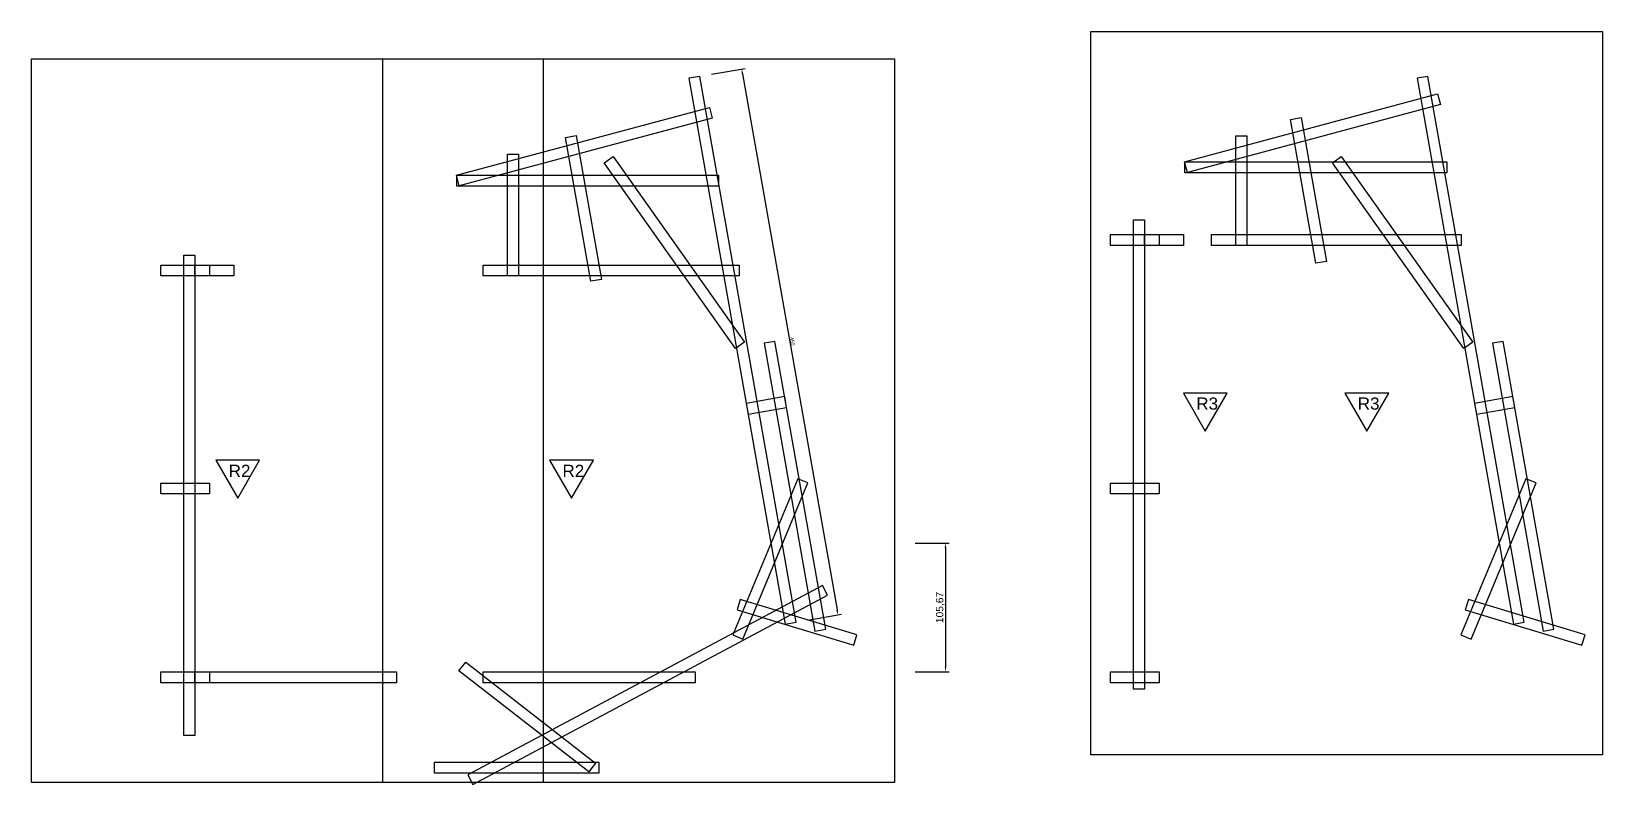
# Model space of a CAD drawing. Header units: millimetres. Extents: x -2666 to 6286, y -11880 to 4849.
# Drawn here: x 49 to 1339, y 914 to 1533 of the extents above; entities that cross this region are included whole.
import ezdxf

# ---------------------------------------------------------------- set-up
doc = ezdxf.new("R2010")
doc.units = ezdxf.units.MM
doc.layers.add('0-rib1', color=6, linetype='Continuous')
doc.layers.add('座標', color=3, linetype='Continuous')
doc.layers.add('default', color=11, linetype='Continuous', plot=False)
doc.styles.get("Standard").update_dxf_attribs({"font": 'arial.ttf'})
doc.dimstyles.new('短柱', dxfattribs={"dimtxt": 3, "dimasz": 4, "dimexe": 3, "dimexo": 0.625, "dimtad": 1, "dimtxsty": 'Standard', "dimcen": 2.5, "dimadec": 0, "dimazin": 0, "dimtfac": 1, "dimtmove": 1, "dimatfit": 1, "dimldrblk": 'ORIGIN', "dimfxl": 0, "dimarcsym": 0})
doc.dimstyles.new('複本 短柱', dxfattribs={"dimtxt": 6, "dimasz": 4, "dimexe": 3, "dimexo": 0.625, "dimtad": 1, "dimtxsty": 'Standard', "dimcen": 2.5, "dimadec": 0, "dimazin": 0, "dimtfac": 1, "dimtmove": 1, "dimatfit": 1, "dimldrblk": 'ORIGIN', "dimfxl": 0, "dimarcsym": 0})

msp = doc.modelspace()

# ---------------------------------------------------------------- texts
at = {"layer": '座標', "char_height": 10, "attachment_point": 1}
for s, insert in [('R3', (1005.315, 1232.123)), ('R3', (1137.833, 1232.123)), ('R2', (211.123, 1176.881)), ('R2', (485.099, 1176.881))]:
    msp.add_mtext_dynamic_manual_height_columns(s, width=22.24738, gutter_width=12.5, heights=[0], dxfattribs=dict(at, insert=insert))

# ---------------------------------------------------------------- blocks, each defined once
blk = doc.blocks.new('*D301')
at = {"color": 0, "lineweight": -2}
for p, q in [((607.5, 1497.5), (635.1, 1502.3)), ((632.9, 1497.9), (710.5, 1057.7)), ((686.6, 1049.4), (714.1, 1054.3))]:
    blk.add_line(p, q, dxfattribs=at)
at = {"color": 0}
for points in [[(633.5, 1498), (632.2, 1497.8), (632.2, 1501.8)], [(711.1, 1057.8), (709.8, 1057.6), (711.2, 1053.7)]]:
    blk.add_solid(points, dxfattribs=at)
at = {"layer": 'Defpoints', "color": 0}
for p in [(597.8, 1495.8), (676.8, 1047.7), (711.2, 1053.7)]:
    blk.add_point(p, dxfattribs=at)
at = {"color": 0, "insert": (673.8, 1278.2), "char_height": 3, "attachment_point": 5, "rotation": 280}
blk.add_mtext('455', dxfattribs=at)
blk = doc.blocks.new('_Origin')
at = {"color": 0, "linetype": 'ByBlock', "lineweight": -2}
blk.add_line((0, 0), (-1, 0), dxfattribs=at)
blk.add_circle((0, 0), 0.5, dxfattribs=at)
blk = doc.blocks.new('*D1012')
at = {"layer": 'Defpoints', "color": 0}
for p in [(656.2, 1112.6), (183.4, 1006.9), (799.5, 1006.9)]:
    blk.add_point(p, dxfattribs=at)
at = {"layer": '座標', "color": 0, "lineweight": -2}
for p, q in [((774.5, 1112.6), (802.5, 1112.6)), ((799.5, 1108.6), (799.5, 1010.9)), ((774.5, 1006.9), (802.5, 1006.9))]:
    blk.add_line(p, q, dxfattribs=at)
at = {"layer": '座標', "color": 0}
for points in [[(798.8, 1108.6), (800.1, 1108.6), (799.5, 1112.6)], [(798.8, 1010.9), (800.1, 1010.9), (799.5, 1006.9)]]:
    blk.add_solid(points, dxfattribs=at)
at = {"layer": '座標', "color": 0, "insert": (795.2, 1059.7), "char_height": 6, "attachment_point": 5, "rotation": 90}
blk.add_mtext('105,67', dxfattribs=at)

# ---------------------------------------------------------------- dimensions: what is measured, and where the dimension line sits
dim = msp.add_aligned_dim(p1=(597.783, 1495.761), p2=(676.793, 1047.674), distance=34.912, dimstyle='短柱')
dim.commit()
dim.dimension.update_dxf_attribs({"geometry": '*D301', "text_midpoint": (673.788, 1278.153)})
at = {"layer": '座標'}
dim = msp.add_linear_dim(base=(799.459, 1006.885), p1=(656.214, 1112.556), p2=(183.436, 1006.885), angle=90, dimstyle='複本 短柱', override={"dimfxl": 25}, dxfattribs=at)
dim.commit()
dim.dimension.update_dxf_attribs({"geometry": '*D1012', "text_midpoint": (795.229, 1059.721)})

# ---------------------------------------------------------------- linework, layer by layer
at = {"layer": '0-rib1'}
for points in [[(597.783, 1495.761), (588.92, 1494.199), (667.93, 1046.111), (676.793, 1047.674)], [(1195.457, 1495.761), (1186.594, 1494.199), (1265.604, 1046.111), (1274.467, 1047.674)], [(397.982, 1414.589), (605.656, 1470.236), (607.985, 1461.542), (400.311, 1405.896)], [(995.655, 1425.69), (1203.329, 1481.336), (1205.659, 1472.643), (997.985, 1416.997)], [(1037.678, 1446.885), (1046.678, 1446.885), (1046.678, 1356.885), (1037.678, 1356.885)], [(440.004, 1431.885), (449.004, 1431.885), (449.004, 1331.885), (440.004, 1331.885)], [(526.644, 1429.941), (634.567, 1277.516), (627.221, 1272.315), (519.299, 1424.74)], [(995.914, 1425.724), (1210.914, 1425.724), (1210.914, 1416.724), (995.914, 1416.724)], [(1124.318, 1429.941), (1232.24, 1277.516), (1224.895, 1272.315), (1116.972, 1424.74)], [(398.24, 1414.624), (613.24, 1414.624), (613.24, 1405.624), (398.24, 1405.624)], [(962.781, 1377.947), (962.781, 992.568), (953.781, 992.568), (953.781, 1377.947)], [(934.781, 1365.885), (974.781, 1365.885), (974.781, 1356.885), (934.781, 1356.885)], [(962.781, 1365.885), (994.781, 1365.885), (994.781, 1356.885), (962.781, 1356.885)], [(1017.678, 1365.885), (1222.678, 1365.885), (1222.678, 1356.885), (1017.678, 1356.885)], [(183.436, 1348.887), (183.436, 954.485), (174.436, 954.485), (174.436, 1348.887)], [(155.436, 1340.885), (195.436, 1340.885), (195.436, 1331.885), (155.436, 1331.885)], [(183.436, 1340.885), (215.436, 1340.885), (215.436, 1331.885), (183.436, 1331.885)], [(420.004, 1340.885), (630.004, 1340.885), (630.004, 1331.885), (420.004, 1331.885)], [(659.505, 1278.173), (650.641, 1276.611), (692.317, 1040.257), (701.18, 1041.82)], [(1257.178, 1278.173), (1248.315, 1276.611), (1289.991, 1040.257), (1298.854, 1041.82)], [(669.055, 1224.009), (667.493, 1232.872), (635.979, 1227.316), (637.541, 1218.452)], [(1266.729, 1224.009), (1265.166, 1232.872), (1233.652, 1227.316), (1235.215, 1218.452)], [(155.436, 1161.885), (195.436, 1161.885), (195.436, 1152.885), (155.436, 1152.885)], [(624.848, 1037.204), (633.157, 1033.746), (686.527, 1161.959), (678.218, 1165.418)], [(934.781, 1161.885), (974.781, 1161.885), (974.781, 1152.885), (934.781, 1152.885)], [(1222.521, 1037.204), (1230.83, 1033.746), (1284.201, 1161.959), (1275.892, 1165.418)], [(407.394, 922.187), (411.636, 914.249), (702.693, 1069.766), (698.452, 1077.704)], [(631.067, 1066.296), (628.451, 1057.685), (724.132, 1028.615), (726.749, 1037.226)], [(1228.741, 1066.296), (1226.125, 1057.685), (1321.806, 1028.615), (1324.422, 1037.226)], [(155.436, 1006.885), (195.436, 1006.885), (195.436, 997.885), (155.436, 997.885)], [(183.436, 1006.885), (348.736, 1006.885), (348.736, 997.885), (183.436, 997.885)], [(405.633, 1014.774), (512.16, 931.845), (506.631, 924.743), (400.105, 1007.672)], [(420.004, 1006.885), (594.067, 1006.885), (594.067, 997.885), (420.004, 997.885)], [(934.781, 1006.885), (974.781, 1006.885), (974.781, 997.885), (934.781, 997.885)], [(380.004, 932.646), (515.004, 932.646), (515.004, 923.646), (380.004, 923.646)]]:
    msp.add_lwpolyline(points, close=True, dxfattribs=at)
for points in [[(1082.534, 1460.512), (1091.397, 1462.075), (1112.235, 1343.898), (1103.371, 1342.335), (1082.534, 1460.512)], [(487.474, 1445.687), (496.337, 1447.25), (517.175, 1329.073), (508.312, 1327.51), (487.474, 1445.687)]]:
    msp.add_lwpolyline(points, dxfattribs=at)
at = {"layer": 'default'}
for points in [[(918.782, 1532.73), (1338.782, 1532.73), (1338.782, 938.73), (918.782, 938.73)], [(49.205, 1510.08), (469.205, 1510.08), (469.205, 916.08), (49.205, 916.08)], [(337.524, 1510.08), (757.524, 1510.08), (757.524, 916.08), (337.524, 916.08)]]:
    msp.add_lwpolyline(points, close=True, dxfattribs=at)
at = {"layer": '座標'}
for points in [[(994.713, 1235.793), (1012.723, 1204.598), (1030.733, 1235.793)], [(1127.231, 1235.793), (1145.241, 1204.598), (1163.251, 1235.793)], [(200.521, 1180.55), (218.531, 1149.355), (236.541, 1180.55)], [(474.497, 1180.55), (492.507, 1149.355), (510.517, 1180.55)]]:
    msp.add_lwpolyline(points, close=True, dxfattribs=at)

msp.set_redraw_order([(e.dxf.handle, doc.entitydb.next_handle()) for e in msp.query("TEXT MTEXT ATTDEF DIMENSION ARC_DIMENSION")])  # texts and dimensions are drawn at this point

doc.saveas('drawing.dxf')
